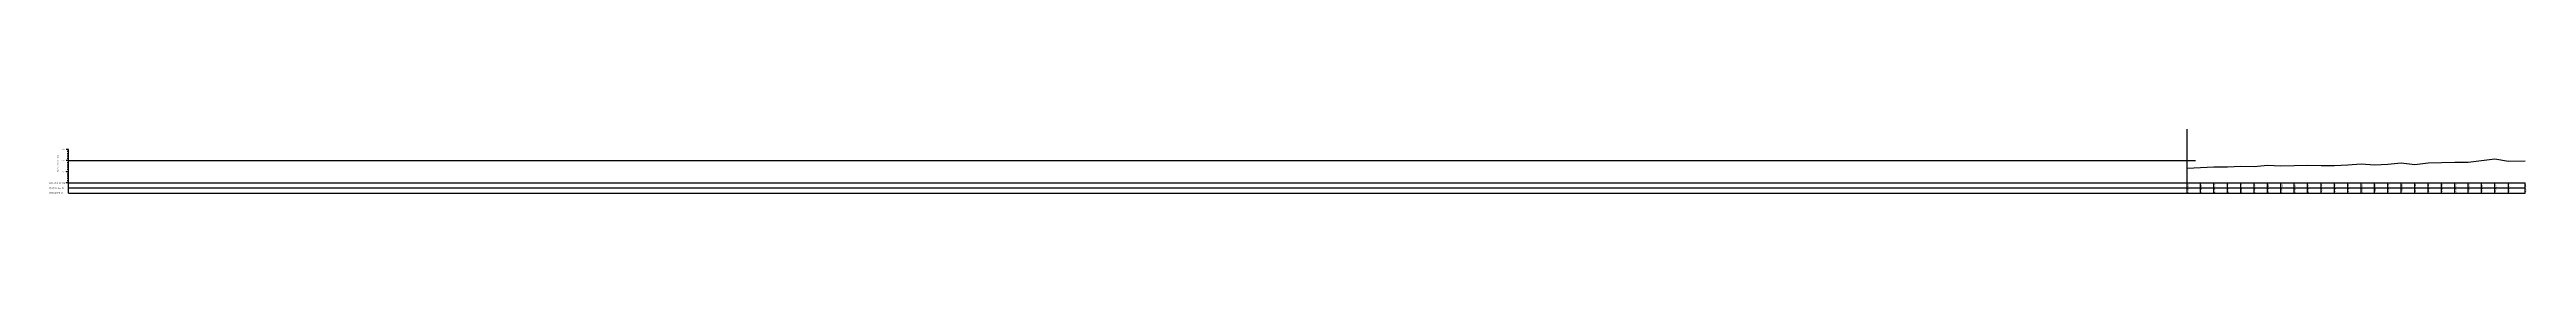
# Model space of a CAD drawing. Header units: metres. Extents: x -148477 to 168932, y -55673 to -2736.
# Drawn here: x -14768 to -13657, y -8791 to -8762 of the extents above; entities that cross this region are included whole.
import ezdxf

# ---------------------------------------------------------------- set-up
doc = ezdxf.new("R2010")
doc.units = ezdxf.units.M
doc.styles.add('liza', font='times.ttf', dxfattribs={"height": 2})

msp = doc.modelspace()

# ---------------------------------------------------------------- linework, layer by layer
at = {"linetype": 'Continuous', "lineweight": -3, "ltscale": 0.5}
for p, q in [((-13809.2405, -8785.7991), (-13809.2405, -8761.7053)), ((-14759.2405, -8770.7991), (-14760.2405, -8770.7991)), ((-14759.2405, -8771.7991), (-14759.7405, -8771.7991)), ((-14759.2405, -8772.7991), (-14759.7405, -8772.7991)), ((-14759.2405, -8790.2991), (-14759.2405, -8770.7991)), ((-14759.2405, -8775.7991), (-14760.2405, -8775.7991)), ((-14759.2405, -8780.7991), (-14760.2405, -8780.7991)), ((-14759.2405, -8773.7991), (-14759.7405, -8773.7991)), ((-14759.2405, -8774.7991), (-14759.7405, -8774.7991)), ((-14759.2405, -8776.7991), (-14759.7405, -8776.7991)), ((-14759.2405, -8777.7991), (-14759.7405, -8777.7991)), ((-14759.2405, -8778.7991), (-14759.7405, -8778.7991)), ((-14759.2405, -8779.7991), (-14759.7405, -8779.7991)), ((-14759.2405, -8781.7991), (-14759.7405, -8781.7991)), ((-14759.2405, -8782.7991), (-14759.7405, -8782.7991)), ((-14759.2405, -8783.7991), (-14759.7405, -8783.7991)), ((-14759.2405, -8775.7991), (-13805.5259, -8775.7991)), ((-14759.2405, -8785.7991), (-14760.2405, -8785.7991)), ((-14759.2405, -8784.7991), (-14759.7405, -8784.7991)), ((-14759.2405, -8785.7991), (-13657.7405, -8785.7991)), ((-14759.2405, -8788.0491), (-13657.7405, -8788.0491)), ((-14759.2405, -8790.2991), (-13657.7405, -8790.2991)), ((-13809.2405, -8790.2991), (-13809.2405, -8785.7991)), ((-13803.2405, -8790.2991), (-13803.2405, -8785.7991)), ((-13797.2405, -8790.2991), (-13797.2405, -8785.7991)), ((-13791.2405, -8790.2991), (-13791.2405, -8785.7991)), ((-13785.2405, -8790.2991), (-13785.2405, -8785.7991)), ((-13779.2405, -8790.2991), (-13779.2405, -8785.7991)), ((-13773.2405, -8790.2991), (-13773.2405, -8785.7991)), ((-13767.2405, -8790.2991), (-13767.2405, -8785.7991)), ((-13761.2405, -8790.2991), (-13761.2405, -8785.7991)), ((-13755.2405, -8790.2991), (-13755.2405, -8785.7991)), ((-13749.2405, -8790.2991), (-13749.2405, -8785.7991)), ((-13743.2405, -8790.2991), (-13743.2405, -8785.7991)), ((-13737.2405, -8790.2991), (-13737.2405, -8785.7991)), ((-13731.2405, -8790.2991), (-13731.2405, -8785.7991)), ((-13725.2405, -8790.2991), (-13725.2405, -8785.7991)), ((-13719.2405, -8790.2991), (-13719.2405, -8785.7991)), ((-13713.2405, -8790.2991), (-13713.2405, -8785.7991)), ((-13707.2405, -8790.2991), (-13707.2405, -8785.7991)), ((-13701.2405, -8790.2991), (-13701.2405, -8785.7991)), ((-13695.2405, -8790.2991), (-13695.2405, -8785.7991)), ((-13689.2405, -8790.2991), (-13689.2405, -8785.7991)), ((-13683.2405, -8790.2991), (-13683.2405, -8785.7991)), ((-13677.2405, -8790.2991), (-13677.2405, -8785.7991)), ((-13671.2405, -8790.2991), (-13671.2405, -8785.7991)), ((-13665.2405, -8790.2991), (-13665.2405, -8785.7991)), ((-13657.7405, -8790.2991), (-13657.7405, -8785.7991))]:
    msp.add_line(p, q, dxfattribs=at)
at = {"color": 3, "linetype": 'Continuous', "lineweight": -3, "ltscale": 0.5}
msp.add_lwpolyline([(-13809.2405, -8779.1391), (-13803.2405, -8778.9491), (-13797.2405, -8778.5591), (-13791.2405, -8778.6591), (-13785.2405, -8778.2891), (-13779.2405, -8778.3691), (-13773.2405, -8777.9191), (-13767.2405, -8778.0791), (-13761.2405, -8777.9891), (-13755.2405, -8777.8191), (-13749.2405, -8777.9291), (-13743.2405, -8777.9891), (-13737.2405, -8777.6691), (-13731.2405, -8777.3091), (-13725.2405, -8777.6691), (-13719.2405, -8777.3791), (-13713.2405, -8776.7591), (-13707.2405, -8777.4891), (-13701.2405, -8776.8191), (-13695.2405, -8776.6591), (-13689.2405, -8776.5291), (-13683.2405, -8776.5791), (-13677.2405, -8775.8061), (-13671.2405, -8775.0691), (-13665.2405, -8775.9991), (-13657.7405, -8775.8871)], dxfattribs=at)

# ---------------------------------------------------------------- texts
at = {"linetype": 'Continuous', "lineweight": -3, "ltscale": 0.5, "char_height": 0.5, "attachment_point": 1, "rotation": 90, "style": 'liza'}
for s, insert, width in [('ELEVATION (m PWD)', (-14764.2405, -8780.7991), 10), ('945.00', (-13809.1405, -8790.1991), 2.15), ('-3.34', (-13809.1405, -8787.9491), 2.15), ('951.00', (-13803.1405, -8790.1991), 2.15), ('-3.15', (-13803.1405, -8787.9491), 2.15), ('957.00', (-13797.1405, -8790.1991), 2.15), ('-2.76', (-13797.1405, -8787.9491), 2.15), ('-2.86', (-13791.1405, -8787.9491), 2.15), ('963.00', (-13791.1405, -8790.1991), 2.15), ('969.00', (-13785.1405, -8790.1991), 2.15), ('-2.49', (-13785.1405, -8787.9491), 2.15), ('975.00', (-13779.1405, -8790.1991), 2.15), ('-2.57', (-13779.1405, -8787.9491), 2.15), ('981.00', (-13773.1405, -8790.1991), 2.15), ('-2.12', (-13773.1405, -8787.9491), 2.15), ('-2.28', (-13767.1405, -8787.9491), 2.15), ('987.00', (-13767.1405, -8790.1991), 2.15), ('993.00', (-13761.1405, -8790.1991), 2.15), ('-2.19', (-13761.1405, -8787.9491), 2.15), ('-2.02', (-13755.1405, -8787.9491), 2.15), ('999.00', (-13755.1405, -8790.1991), 2.15), ('1005.00', (-13749.1405, -8790.1991), 2.15), ('-2.13', (-13749.1405, -8787.9491), 2.15), ('1011.00', (-13743.1405, -8790.1991), 2.15), ('-2.19', (-13743.1405, -8787.9491), 2.15), ('-1.87', (-13737.1405, -8787.9491), 2.15), ('1017.00', (-13737.1405, -8790.1991), 2.15), ('1023.00', (-13731.1405, -8790.1991), 2.15), ('-1.51', (-13731.1405, -8787.9491), 2.15), ('-1.87', (-13725.1405, -8787.9491), 2.15), ('1029.00', (-13725.1405, -8790.1991), 2.15), ('-1.58', (-13719.1405, -8787.9491), 2.15), ('1035.00', (-13719.1405, -8790.1991), 2.15), ('-0.96', (-13713.1405, -8787.9491), 2.15), ('1041.00', (-13713.1405, -8790.1991), 2.15), ('1047.00', (-13707.1405, -8790.1991), 2.15), ('-1.69', (-13707.1405, -8787.9491), 2.15), ('-1.02', (-13701.1405, -8787.9491), 2.15), ('1053.00', (-13701.1405, -8790.1991), 2.15), ('-0.86', (-13695.1405, -8787.9491), 2.15), ('1059.00', (-13695.1405, -8790.1991), 2.15), ('-0.73', (-13689.1405, -8787.9491), 2.15), ('1065.00', (-13689.1405, -8790.1991), 2.15), ('-0.78', (-13683.1405, -8787.9491), 2.15), ('1071.00', (-13683.1405, -8790.1991), 2.15), ('-0.01', (-13677.1405, -8787.9491), 2.15), ('1077.00', (-13677.1405, -8790.1991), 2.15), ('0.73', (-13671.1405, -8787.9491), 2.15), ('1083.00', (-13671.1405, -8790.1991), 2.15), ('-0.20', (-13665.1405, -8787.9491), 2.15), ('1089.00', (-13665.1405, -8790.1991), 2.15), ('-0.09', (-13657.6405, -8787.9491), 2.15), ('1096.50', (-13657.6405, -8790.1991), 2.15)]:
    msp.add_mtext(s, dxfattribs=dict(at, insert=insert, width=width))
at = {"linetype": 'Continuous', "lineweight": -3, "ltscale": 0.5, "char_height": 0.5, "attachment_point": 1, "style": 'liza'}
for s, insert, width in [('5.00', (-14762.2405, -8770.5491), 2), ('-5.00', (-14762.2405, -8780.5491), 2), ('0.00', (-14762.2405, -8775.5491), 2), ('DATUM AT -10.00 (m)', (-14767.7405, -8785.5491), 7.5), ('EXISTING R.L. (m)', (-14767.7405, -8787.7991), 7.5), ('DISTANCE IN (m)', (-14767.7405, -8790.0491), 7.5)]:
    msp.add_mtext(s, dxfattribs=dict(at, insert=insert, width=width))

doc.saveas('drawing.dxf')
